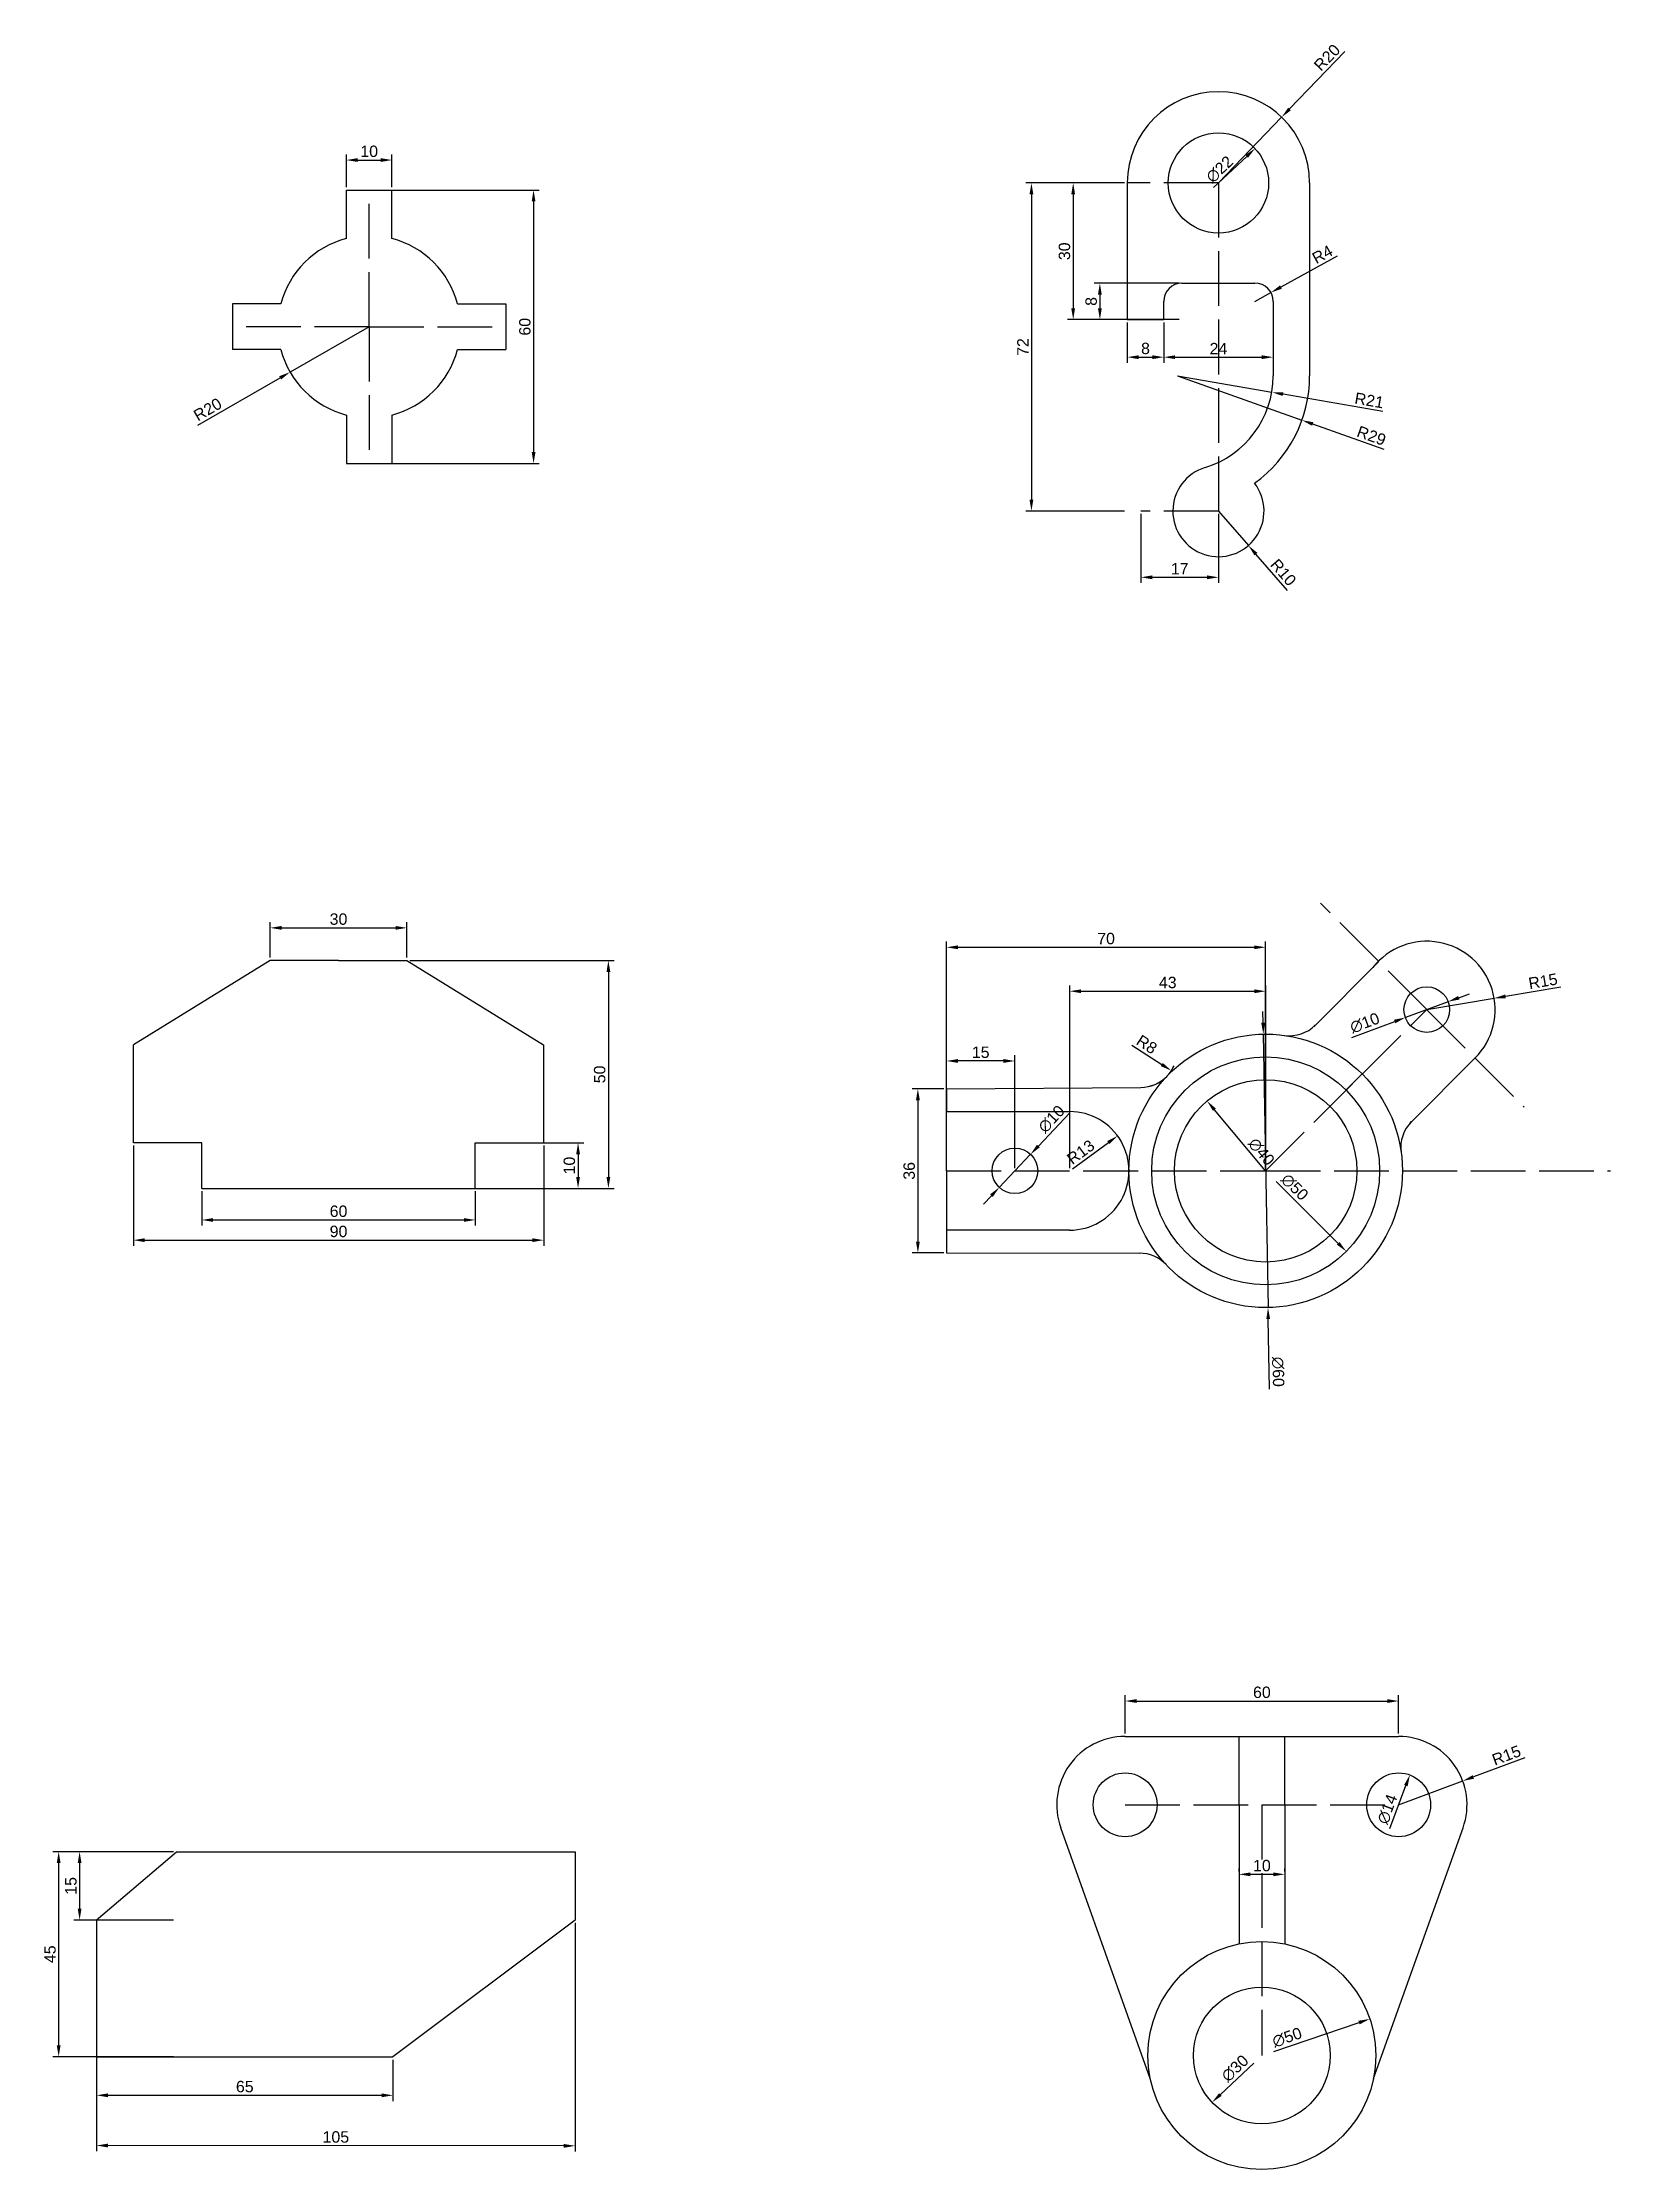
# Model space of a CAD drawing. Header units: millimetres. Extents: x 721 to 8170, y 1595 to 4606.
# Drawn here: x 2151.6 to 2495.5, y 1855.5 to 2322.1 of the extents above; entities that cross this region are included whole.
import ezdxf

# ---------------------------------------------------------------- set-up
doc = ezdxf.new("R2010")
doc.units = ezdxf.units.MM
doc.linetypes.add('ACAD_ISO02W100', pattern=[15, 12, -3])
doc.layers.get('0').update_dxf_attribs({"color": 255})
doc.layers.add('kesikli', color=50, linetype='ACAD_ISO02W100')
doc.styles.get("Standard").update_dxf_attribs({"font": 'arial.ttf'})
doc.dimstyles.new('ISO-25', dxfattribs={"dimtxt": 2.5, "dimasz": 2.5, "dimexe": 1.25, "dimexo": 0.625, "dimtad": 1, "dimtxsty": 'Standard', "dimcen": 2.5, "dimadec": 0, "dimazin": 0, "dimtfac": 1, "dimtmove": 0, "dimatfit": 3, "dimfxl": 1, "dimarcsym": 0})

msp = doc.modelspace()

# ---------------------------------------------------------------- blocks, each defined once
blk = doc.blocks.new('*D107')
at = {"color": 0, "lineweight": -2, "transparency": 16777216}
for p, q in [((2218.23, 2290.35), (2218.23, 2297.55)), ((2220.73, 2296.3), (2225.73, 2296.3)), ((2228.23, 2290.35), (2228.23, 2297.55))]:
    blk.add_line(p, q, dxfattribs=at)
at = {"color": 0, "transparency": 16777216}
for points in [[(2220.73, 2296.72), (2220.73, 2295.88), (2218.23, 2296.3)], [(2225.73, 2296.72), (2225.73, 2295.88), (2228.23, 2296.3)]]:
    blk.add_solid(points, dxfattribs=at)
at = {"layer": 'Defpoints', "color": 0, "transparency": 16777216}
for p in [(2228.23, 2296.3), (2218.23, 2289.72), (2228.23, 2289.72)]:
    blk.add_point(p, dxfattribs=at)
at = {"color": 0, "transparency": 16777216, "insert": (2223.23, 2298.2), "char_height": 2.5, "attachment_point": 5}
blk.add_mtext('10', dxfattribs=at)
blk = doc.blocks.new('*D108')
at = {"color": 0, "lineweight": -2, "transparency": 16777216}
for p, q in [((2223.85, 2289.72), (2260.54, 2289.72)), ((2259.29, 2287.22), (2259.29, 2232.22)), ((2223.85, 2229.72), (2260.54, 2229.72))]:
    blk.add_line(p, q, dxfattribs=at)
at = {"color": 0, "transparency": 16777216}
for points in [[(2258.88, 2287.22), (2259.71, 2287.22), (2259.29, 2289.72)], [(2258.88, 2232.22), (2259.71, 2232.22), (2259.29, 2229.72)]]:
    blk.add_solid(points, dxfattribs=at)
at = {"layer": 'Defpoints', "color": 0, "transparency": 16777216}
for p in [(2223.23, 2289.72), (2223.23, 2229.72), (2259.29, 2229.72)]:
    blk.add_point(p, dxfattribs=at)
at = {"color": 0, "transparency": 16777216, "insert": (2257.39, 2259.72), "char_height": 2.5, "attachment_point": 5, "rotation": 90}
blk.add_mtext('60', dxfattribs=at)
blk = doc.blocks.new('*D109')
at = {"color": 0, "lineweight": -2, "transparency": 16777216}
for p, q in [((2223.23, 2259.72), (2205.88, 2249.77)), ((2185.63, 2238.14), (2203.72, 2248.52))]:
    blk.add_line(p, q, dxfattribs=at)
at = {"color": 0, "transparency": 16777216}
blk.add_solid([(2203.51, 2248.88), (2203.92, 2248.16), (2205.88, 2249.77)], dxfattribs=at)
at = {"layer": 'Defpoints', "color": 0, "transparency": 16777216}
for p in [(2223.23, 2259.72), (2205.88, 2249.77)]:
    blk.add_point(p, dxfattribs=at)
at = {"color": 0, "transparency": 16777216, "insert": (2187.81, 2241.58), "char_height": 2.5, "attachment_point": 5, "rotation": 29.8557}
blk.add_mtext('R20', dxfattribs=at)
blk = doc.blocks.new('*D110')
at = {"color": 0, "lineweight": -2, "transparency": 16777216}
blk.add_line((2408.41, 2290.24), (2415.72, 2297.1), dxfattribs=at)
at = {"color": 0, "transparency": 16777216}
blk.add_solid([(2415.43, 2297.41), (2416, 2296.8), (2417.54, 2298.81)], dxfattribs=at)
at = {"layer": 'Defpoints', "color": 0, "transparency": 16777216}
for p in [(2417.54, 2298.81), (2401.5, 2283.75)]:
    blk.add_point(p, dxfattribs=at)
at = {"color": 0, "transparency": 16777216, "insert": (2409.8, 2294.25), "char_height": 2.5, "attachment_point": 5, "rotation": 43.2073}
blk.add_mtext('∅22', dxfattribs=at)
blk = doc.blocks.new('*D111')
at = {"color": 0, "lineweight": -2, "transparency": 16777216}
for p, q in [((2437.21, 2320.08), (2425.12, 2307.5)), ((2409.52, 2291.28), (2423.38, 2305.7))]:
    blk.add_line(p, q, dxfattribs=at)
at = {"color": 0, "transparency": 16777216}
blk.add_solid([(2424.82, 2307.79), (2425.42, 2307.21), (2423.38, 2305.7)], dxfattribs=at)
at = {"layer": 'Defpoints', "color": 0, "transparency": 16777216}
for p in [(2423.38, 2305.7), (2409.52, 2291.28)]:
    blk.add_point(p, dxfattribs=at)
at = {"color": 0, "transparency": 16777216, "insert": (2433.34, 2318.79), "char_height": 2.5, "attachment_point": 5, "rotation": 46.1206}
blk.add_mtext('R20', dxfattribs=at)
blk = doc.blocks.new('*D112')
at = {"color": 0, "lineweight": -2, "transparency": 16777216}
for p, q in [((2389.52, 2260.66), (2389.52, 2251.8)), ((2397.52, 2260.66), (2397.52, 2251.8)), ((2392.02, 2253.05), (2395.02, 2253.05))]:
    blk.add_line(p, q, dxfattribs=at)
at = {"color": 0, "transparency": 16777216}
for points in [[(2392.02, 2253.46), (2392.02, 2252.63), (2389.52, 2253.05)], [(2395.02, 2253.46), (2395.02, 2252.63), (2397.52, 2253.05)]]:
    blk.add_solid(points, dxfattribs=at)
at = {"layer": 'Defpoints', "color": 0, "transparency": 16777216}
for p in [(2389.52, 2261.28), (2397.52, 2261.28), (2397.52, 2253.05)]:
    blk.add_point(p, dxfattribs=at)
at = {"color": 0, "transparency": 16777216, "insert": (2393.52, 2254.95), "char_height": 2.5, "attachment_point": 5}
blk.add_mtext('8', dxfattribs=at)
blk = doc.blocks.new('*D113')
at = {"color": 0, "lineweight": -2, "transparency": 16777216}
for p, q in [((2388.9, 2291.28), (2376.41, 2291.28)), ((2377.66, 2288.78), (2377.66, 2263.78)), ((2388.9, 2261.28), (2376.41, 2261.28))]:
    blk.add_line(p, q, dxfattribs=at)
at = {"color": 0, "transparency": 16777216}
for points in [[(2377.24, 2288.78), (2378.07, 2288.78), (2377.66, 2291.28)], [(2377.24, 2263.78), (2378.07, 2263.78), (2377.66, 2261.28)]]:
    blk.add_solid(points, dxfattribs=at)
at = {"layer": 'Defpoints', "color": 0, "transparency": 16777216}
for p in [(2389.52, 2291.28), (2377.66, 2261.28), (2389.52, 2261.28)]:
    blk.add_point(p, dxfattribs=at)
at = {"color": 0, "transparency": 16777216, "insert": (2375.75, 2276.28), "char_height": 2.5, "attachment_point": 5, "rotation": 90}
blk.add_mtext('30', dxfattribs=at)
blk = doc.blocks.new('*D114')
at = {"color": 0, "lineweight": -2, "transparency": 16777216}
for p, q in [((2397.52, 2260.66), (2397.52, 2251.8)), ((2421.52, 2260.66), (2421.52, 2251.8)), ((2400.02, 2253.05), (2419.02, 2253.05))]:
    blk.add_line(p, q, dxfattribs=at)
at = {"color": 0, "transparency": 16777216}
for points in [[(2400.02, 2253.46), (2400.02, 2252.63), (2397.52, 2253.05)], [(2419.02, 2253.46), (2419.02, 2252.63), (2421.52, 2253.05)]]:
    blk.add_solid(points, dxfattribs=at)
at = {"layer": 'Defpoints', "color": 0, "transparency": 16777216}
for p in [(2397.52, 2261.28), (2421.52, 2261.28), (2421.52, 2253.05)]:
    blk.add_point(p, dxfattribs=at)
at = {"color": 0, "transparency": 16777216, "insert": (2409.52, 2254.93), "char_height": 2.5, "attachment_point": 5}
blk.add_mtext('24', dxfattribs=at)
blk = doc.blocks.new('*D115')
at = {"color": 0, "lineweight": -2, "transparency": 16777216}
for p, q in [((2400.9, 2269.28), (2382.26, 2269.28)), ((2383.51, 2266.78), (2383.51, 2263.78)), ((2400.9, 2261.28), (2382.26, 2261.28))]:
    blk.add_line(p, q, dxfattribs=at)
at = {"color": 0, "transparency": 16777216}
for points in [[(2383.09, 2266.78), (2383.93, 2266.78), (2383.51, 2269.28)], [(2383.09, 2263.78), (2383.93, 2263.78), (2383.51, 2261.28)]]:
    blk.add_solid(points, dxfattribs=at)
at = {"layer": 'Defpoints', "color": 0, "transparency": 16777216}
for p in [(2401.52, 2269.28), (2383.51, 2261.28), (2401.52, 2261.28)]:
    blk.add_point(p, dxfattribs=at)
at = {"color": 0, "transparency": 16777216, "insert": (2381.61, 2265.28), "char_height": 2.5, "attachment_point": 5, "rotation": 90}
blk.add_mtext('8', dxfattribs=at)
blk = doc.blocks.new('*D116')
at = {"color": 0, "lineweight": -2, "transparency": 16777216}
for p, q in [((2388.9, 2291.28), (2367.25, 2291.28)), ((2368.5, 2288.78), (2368.5, 2221.78)), ((2388.9, 2219.28), (2367.25, 2219.28))]:
    blk.add_line(p, q, dxfattribs=at)
at = {"color": 0, "transparency": 16777216}
for points in [[(2368.08, 2288.78), (2368.91, 2288.78), (2368.5, 2291.28)], [(2368.08, 2221.78), (2368.91, 2221.78), (2368.5, 2219.28)]]:
    blk.add_solid(points, dxfattribs=at)
at = {"layer": 'Defpoints', "color": 0, "transparency": 16777216}
for p in [(2389.52, 2291.28), (2368.5, 2219.28), (2389.52, 2219.28)]:
    blk.add_point(p, dxfattribs=at)
at = {"color": 0, "transparency": 16777216, "insert": (2366.62, 2255.28), "char_height": 2.5, "attachment_point": 5, "rotation": 90}
blk.add_mtext('72', dxfattribs=at)
blk = doc.blocks.new('*D117')
at = {"color": 0, "lineweight": -2, "transparency": 16777216}
for p, q in [((2392.52, 2218.66), (2392.52, 2203.51)), ((2409.52, 2218.66), (2409.52, 2203.51)), ((2395.02, 2204.76), (2407.02, 2204.76))]:
    blk.add_line(p, q, dxfattribs=at)
at = {"color": 0, "transparency": 16777216}
for points in [[(2395.02, 2205.18), (2395.02, 2204.34), (2392.52, 2204.76)], [(2407.02, 2205.18), (2407.02, 2204.34), (2409.52, 2204.76)]]:
    blk.add_solid(points, dxfattribs=at)
at = {"layer": 'Defpoints', "color": 0, "transparency": 16777216}
for p in [(2392.52, 2219.28), (2409.52, 2219.28), (2409.52, 2204.76)]:
    blk.add_point(p, dxfattribs=at)
at = {"color": 0, "transparency": 16777216, "insert": (2401.02, 2206.64), "char_height": 2.5, "attachment_point": 5}
blk.add_mtext('17', dxfattribs=at)
blk = doc.blocks.new('*D118')
at = {"color": 0, "lineweight": -2, "transparency": 16777216}
for p, q in [((2409.52, 2219.28), (2416.08, 2211.74)), ((2424.68, 2201.86), (2417.73, 2209.85))]:
    blk.add_line(p, q, dxfattribs=at)
at = {"color": 0, "transparency": 16777216}
blk.add_solid([(2418.04, 2210.13), (2417.41, 2209.58), (2416.08, 2211.74)], dxfattribs=at)
at = {"layer": 'Defpoints', "color": 0, "transparency": 16777216}
for p in [(2409.52, 2219.28), (2416.08, 2211.74)]:
    blk.add_point(p, dxfattribs=at)
at = {"color": 0, "transparency": 16777216, "insert": (2423.75, 2205.83), "char_height": 2.5, "attachment_point": 5, "rotation": 311.0239}
blk.add_mtext('R10', dxfattribs=at)
blk = doc.blocks.new('*D119')
at = {"color": 0, "lineweight": -2, "transparency": 16777216}
for p, q in [((2400.52, 2248.95), (2421.21, 2245.37)), ((2445.61, 2241.15), (2423.68, 2244.94))]:
    blk.add_line(p, q, dxfattribs=at)
at = {"color": 0, "transparency": 16777216}
blk.add_solid([(2423.75, 2245.35), (2423.61, 2244.53), (2421.21, 2245.37)], dxfattribs=at)
at = {"layer": 'Defpoints', "color": 0, "transparency": 16777216}
for p in [(2400.52, 2248.95), (2421.21, 2245.37)]:
    blk.add_point(p, dxfattribs=at)
at = {"color": 0, "transparency": 16777216, "insert": (2442.61, 2243.58), "char_height": 2.5, "attachment_point": 5, "rotation": 350.1882}
blk.add_mtext('R21', dxfattribs=at)
blk = doc.blocks.new('*D120')
at = {"color": 0, "lineweight": -2, "transparency": 16777216}
for p, q in [((2400.52, 2248.95), (2427.84, 2239.22)), ((2445.85, 2232.81), (2430.2, 2238.38))]:
    blk.add_line(p, q, dxfattribs=at)
at = {"color": 0, "transparency": 16777216}
blk.add_solid([(2430.34, 2238.78), (2430.06, 2237.99), (2427.84, 2239.22)], dxfattribs=at)
at = {"layer": 'Defpoints', "color": 0, "transparency": 16777216}
for p in [(2400.52, 2248.95), (2427.84, 2239.22)]:
    blk.add_point(p, dxfattribs=at)
at = {"color": 0, "transparency": 16777216, "insert": (2443.08, 2235.81), "char_height": 2.5, "attachment_point": 5, "rotation": 340.4043}
blk.add_mtext('R29', dxfattribs=at)
blk = doc.blocks.new('*D121')
at = {"color": 0, "lineweight": -2, "transparency": 16777216}
for p, q in [((2435.54, 2275.23), (2423.21, 2268.43)), ((2417.52, 2265.28), (2421.02, 2267.22))]:
    blk.add_line(p, q, dxfattribs=at)
at = {"color": 0, "transparency": 16777216}
blk.add_solid([(2423.01, 2268.79), (2423.41, 2268.06), (2421.02, 2267.22)], dxfattribs=at)
at = {"layer": 'Defpoints', "color": 0, "transparency": 16777216}
for p in [(2417.52, 2265.28), (2421.02, 2267.22)]:
    blk.add_point(p, dxfattribs=at)
at = {"color": 0, "transparency": 16777216, "insert": (2432.32, 2275.6), "char_height": 2.5, "attachment_point": 5, "rotation": 28.9187}
blk.add_mtext('R4', dxfattribs=at)
blk = doc.blocks.new('*D122')
at = {"color": 0, "lineweight": -2, "transparency": 16777216}
for p, q in [((2201.51, 2121.32), (2201.51, 2129.1)), ((2204.01, 2127.85), (2229.01, 2127.85)), ((2231.51, 2121.32), (2231.51, 2129.1))]:
    blk.add_line(p, q, dxfattribs=at)
at = {"color": 0, "transparency": 16777216}
for points in [[(2204.01, 2128.27), (2204.01, 2127.44), (2201.51, 2127.85)], [(2229.01, 2128.27), (2229.01, 2127.44), (2231.51, 2127.85)]]:
    blk.add_solid(points, dxfattribs=at)
at = {"layer": 'Defpoints', "color": 0, "transparency": 16777216}
for p in [(2231.51, 2127.85), (2201.51, 2120.7), (2231.51, 2120.7)]:
    blk.add_point(p, dxfattribs=at)
at = {"color": 0, "transparency": 16777216, "insert": (2216.51, 2129.76), "char_height": 2.5, "attachment_point": 5}
blk.add_mtext('30', dxfattribs=at)
blk = doc.blocks.new('*D123')
at = {"color": 0, "lineweight": -2, "transparency": 16777216}
for p, q in [((2232.13, 2120.7), (2276.95, 2120.7)), ((2275.7, 2118.2), (2275.7, 2073.2)), ((2232.13, 2070.7), (2276.95, 2070.7))]:
    blk.add_line(p, q, dxfattribs=at)
at = {"color": 0, "transparency": 16777216}
for points in [[(2275.29, 2118.2), (2276.12, 2118.2), (2275.7, 2120.7)], [(2275.29, 2073.2), (2276.12, 2073.2), (2275.7, 2070.7)]]:
    blk.add_solid(points, dxfattribs=at)
at = {"layer": 'Defpoints', "color": 0, "transparency": 16777216}
for p in [(2231.51, 2120.7), (2231.51, 2070.7), (2275.7, 2070.7)]:
    blk.add_point(p, dxfattribs=at)
at = {"color": 0, "transparency": 16777216, "insert": (2273.8, 2095.7), "char_height": 2.5, "attachment_point": 5, "rotation": 90}
blk.add_mtext('50', dxfattribs=at)
blk = doc.blocks.new('*D124')
at = {"color": 0, "lineweight": -2, "transparency": 16777216}
for p, q in [((2247.13, 2080.7), (2270.3, 2080.7)), ((2269.05, 2078.2), (2269.05, 2073.2)), ((2247.13, 2070.7), (2270.3, 2070.7))]:
    blk.add_line(p, q, dxfattribs=at)
at = {"color": 0, "transparency": 16777216}
for points in [[(2268.64, 2078.2), (2269.47, 2078.2), (2269.05, 2080.7)], [(2268.64, 2073.2), (2269.47, 2073.2), (2269.05, 2070.7)]]:
    blk.add_solid(points, dxfattribs=at)
at = {"layer": 'Defpoints', "color": 0, "transparency": 16777216}
for p in [(2246.51, 2080.7), (2246.51, 2070.7), (2269.05, 2070.7)]:
    blk.add_point(p, dxfattribs=at)
at = {"color": 0, "transparency": 16777216, "insert": (2267.15, 2075.7), "char_height": 2.5, "attachment_point": 5, "rotation": 90}
blk.add_mtext('10', dxfattribs=at)
blk = doc.blocks.new('*D125')
at = {"color": 0, "lineweight": -2, "transparency": 16777216}
for p, q in [((2186.51, 2070.07), (2186.51, 2062.52)), ((2246.51, 2070.07), (2246.51, 2062.52)), ((2189.01, 2063.77), (2244.01, 2063.77))]:
    blk.add_line(p, q, dxfattribs=at)
at = {"color": 0, "transparency": 16777216}
for points in [[(2189.01, 2064.18), (2189.01, 2063.35), (2186.51, 2063.77)], [(2244.01, 2064.18), (2244.01, 2063.35), (2246.51, 2063.77)]]:
    blk.add_solid(points, dxfattribs=at)
at = {"layer": 'Defpoints', "color": 0, "transparency": 16777216}
for p in [(2186.51, 2070.7), (2246.51, 2070.7), (2246.51, 2063.77)]:
    blk.add_point(p, dxfattribs=at)
at = {"color": 0, "transparency": 16777216, "insert": (2216.51, 2065.67), "char_height": 2.5, "attachment_point": 5}
blk.add_mtext('60', dxfattribs=at)
blk = doc.blocks.new('*D126')
at = {"color": 0, "lineweight": -2, "transparency": 16777216}
for p, q in [((2171.51, 2080.07), (2171.51, 2058.09)), ((2261.51, 2080.07), (2261.51, 2058.09)), ((2174.01, 2059.34), (2259.01, 2059.34))]:
    blk.add_line(p, q, dxfattribs=at)
at = {"color": 0, "transparency": 16777216}
for points in [[(2174.01, 2059.75), (2174.01, 2058.92), (2171.51, 2059.34)], [(2259.01, 2059.75), (2259.01, 2058.92), (2261.51, 2059.34)]]:
    blk.add_solid(points, dxfattribs=at)
at = {"layer": 'Defpoints', "color": 0, "transparency": 16777216}
for p in [(2171.51, 2080.7), (2261.51, 2080.7), (2261.51, 2059.34)]:
    blk.add_point(p, dxfattribs=at)
at = {"color": 0, "transparency": 16777216, "insert": (2216.51, 2061.24), "char_height": 2.5, "attachment_point": 5}
blk.add_mtext('90', dxfattribs=at)
blk = doc.blocks.new('*D127')
at = {"color": 0, "lineweight": -2, "transparency": 16777216}
blk.add_line((2377.53, 2075), (2385.38, 2080.74), dxfattribs=at)
at = {"color": 0, "transparency": 16777216}
blk.add_solid([(2385.13, 2081.07), (2385.62, 2080.4), (2387.39, 2082.21)], dxfattribs=at)
at = {"layer": 'Defpoints', "color": 0, "transparency": 16777216}
for p in [(2387.39, 2082.21), (2376.9, 2074.54)]:
    blk.add_point(p, dxfattribs=at)
at = {"color": 0, "transparency": 16777216, "insert": (2379.32, 2078.66), "char_height": 2.5, "attachment_point": 5, "rotation": 36.1727}
blk.add_mtext('R13', dxfattribs=at)
blk = doc.blocks.new('*D128')
at = {"color": 0, "lineweight": -2, "transparency": 16777216}
for p, q in [((2484.6, 2114.87), (2472.47, 2112.82)), ((2455.21, 2109.91), (2470.01, 2112.41))]:
    blk.add_line(p, q, dxfattribs=at)
at = {"color": 0, "transparency": 16777216}
blk.add_solid([(2472.4, 2113.23), (2472.54, 2112.41), (2470.01, 2112.41)], dxfattribs=at)
at = {"layer": 'Defpoints', "color": 0, "transparency": 16777216}
for p in [(2455.21, 2109.91), (2470.01, 2112.41)]:
    blk.add_point(p, dxfattribs=at)
at = {"color": 0, "transparency": 16777216, "insert": (2480.71, 2116.14), "char_height": 2.5, "attachment_point": 5, "rotation": 9.5652}
blk.add_mtext('R15', dxfattribs=at)
blk = doc.blocks.new('*D129')
at = {"color": 0, "lineweight": -2, "transparency": 16777216}
for p, q in [((2419.32, 2107.03), (2419.27, 2109.53)), ((2419.36, 2104.53), (2420.39, 2044.54)), ((2420.7, 2026.65), (2420.43, 2042.04))]:
    blk.add_line(p, q, dxfattribs=at)
at = {"color": 0, "transparency": 16777216}
for points in [[(2419.73, 2107.04), (2418.9, 2107.03), (2419.36, 2104.53)], [(2420.85, 2042.05), (2420.02, 2042.04), (2420.39, 2044.54)]]:
    blk.add_solid(points, dxfattribs=at)
at = {"layer": 'Defpoints', "color": 0, "transparency": 16777216}
for p in [(2419.36, 2104.53), (2420.39, 2044.54)]:
    blk.add_point(p, dxfattribs=at)
at = {"color": 0, "transparency": 16777216, "insert": (2422.6, 2030.45), "char_height": 2.5, "attachment_point": 5, "rotation": 270.9849}
blk.add_mtext('∅60', dxfattribs=at)
blk = doc.blocks.new('*D130')
at = {"color": 0, "lineweight": -2, "transparency": 16777216}
blk.add_line((2419.85, 2074.56), (2408.64, 2087.95), dxfattribs=at)
at = {"color": 0, "transparency": 16777216}
blk.add_solid([(2408.96, 2088.22), (2408.32, 2087.69), (2407.03, 2089.87)], dxfattribs=at)
at = {"layer": 'Defpoints', "color": 0, "transparency": 16777216}
for p in [(2407.03, 2089.87), (2432.72, 2059.21)]:
    blk.add_point(p, dxfattribs=at)
at = {"color": 0, "transparency": 16777216, "insert": (2418.94, 2078.72), "char_height": 2.5, "attachment_point": 5, "rotation": 309.9509}
blk.add_mtext('∅40', dxfattribs=at)
blk = doc.blocks.new('*D131')
at = {"color": 0, "lineweight": -2, "transparency": 16777216}
blk.add_line((2422.18, 2072.24), (2435.79, 2058.64), dxfattribs=at)
at = {"color": 0, "transparency": 16777216}
blk.add_solid([(2436.09, 2058.93), (2435.5, 2058.34), (2437.56, 2056.87)], dxfattribs=at)
at = {"layer": 'Defpoints', "color": 0, "transparency": 16777216}
for p in [(2402.19, 2092.21), (2437.56, 2056.87)]:
    blk.add_point(p, dxfattribs=at)
at = {"color": 0, "transparency": 16777216, "insert": (2426.24, 2070.97), "char_height": 2.5, "attachment_point": 5, "rotation": 315.0286}
blk.add_mtext('∅50', dxfattribs=at)
blk = doc.blocks.new('*D132')
at = {"color": 0, "lineweight": -2, "transparency": 16777216}
for p, q in [((2459.9, 2111.65), (2450.53, 2108.18)), ((2462.25, 2112.52), (2464.59, 2113.39)), ((2438.76, 2103.82), (2448.18, 2107.31))]:
    blk.add_line(p, q, dxfattribs=at)
at = {"color": 0, "transparency": 16777216}
for points in [[(2462.1, 2112.91), (2462.39, 2112.13), (2459.9, 2111.65)], [(2448.04, 2107.7), (2448.33, 2106.92), (2450.53, 2108.18)]]:
    blk.add_solid(points, dxfattribs=at)
at = {"layer": 'Defpoints', "color": 0, "transparency": 16777216}
for p in [(2459.9, 2111.65), (2450.53, 2108.18)]:
    blk.add_point(p, dxfattribs=at)
at = {"color": 0, "transparency": 16777216, "insert": (2441.62, 2106.98), "char_height": 2.5, "attachment_point": 5, "rotation": 20.3287}
blk.add_mtext('∅10', dxfattribs=at)
blk = doc.blocks.new('*D133')
at = {"color": 0, "lineweight": -2, "transparency": 16777216}
for p, q in [((2349.25, 2092.54), (2342.34, 2092.54)), ((2343.59, 2090.04), (2343.59, 2059.04)), ((2349.25, 2056.54), (2342.34, 2056.54))]:
    blk.add_line(p, q, dxfattribs=at)
at = {"color": 0, "transparency": 16777216}
for points in [[(2343.17, 2090.04), (2344.01, 2090.04), (2343.59, 2092.54)], [(2343.17, 2059.04), (2344.01, 2059.04), (2343.59, 2056.54)]]:
    blk.add_solid(points, dxfattribs=at)
at = {"layer": 'Defpoints', "color": 0, "transparency": 16777216}
for p in [(2349.87, 2092.54), (2343.59, 2056.54), (2349.87, 2056.54)]:
    blk.add_point(p, dxfattribs=at)
at = {"color": 0, "transparency": 16777216, "insert": (2341.69, 2074.54), "char_height": 2.5, "attachment_point": 5, "rotation": 90}
blk.add_mtext('36', dxfattribs=at)
blk = doc.blocks.new('*D134')
at = {"color": 0, "lineweight": -2, "transparency": 16777216}
for p, q in [((2349.87, 2075.16), (2349.87, 2099.9)), ((2364.87, 2075.16), (2364.87, 2099.9)), ((2362.37, 2098.65), (2352.37, 2098.65))]:
    blk.add_line(p, q, dxfattribs=at)
at = {"color": 0, "transparency": 16777216}
for points in [[(2352.37, 2099.07), (2352.37, 2098.23), (2349.87, 2098.65)], [(2362.37, 2099.07), (2362.37, 2098.23), (2364.87, 2098.65)]]:
    blk.add_solid(points, dxfattribs=at)
at = {"layer": 'Defpoints', "color": 0, "transparency": 16777216}
for p in [(2349.87, 2098.65), (2349.87, 2074.54), (2364.87, 2074.54)]:
    blk.add_point(p, dxfattribs=at)
at = {"color": 0, "transparency": 16777216, "insert": (2357.37, 2100.55), "char_height": 2.5, "attachment_point": 5}
blk.add_mtext('15', dxfattribs=at)
blk = doc.blocks.new('*D135')
at = {"color": 0, "lineweight": -2, "transparency": 16777216}
for p, q in [((2349.87, 2075.16), (2349.87, 2124.84)), ((2352.37, 2123.59), (2417.37, 2123.59)), ((2419.87, 2075.16), (2419.87, 2124.84))]:
    blk.add_line(p, q, dxfattribs=at)
at = {"color": 0, "transparency": 16777216}
for points in [[(2352.37, 2124), (2352.37, 2123.17), (2349.87, 2123.59)], [(2417.37, 2124), (2417.37, 2123.17), (2419.87, 2123.59)]]:
    blk.add_solid(points, dxfattribs=at)
at = {"layer": 'Defpoints', "color": 0, "transparency": 16777216}
for p in [(2419.87, 2123.59), (2349.87, 2074.54), (2419.87, 2074.54)]:
    blk.add_point(p, dxfattribs=at)
at = {"color": 0, "transparency": 16777216, "insert": (2384.87, 2125.49), "char_height": 2.5, "attachment_point": 5}
blk.add_mtext('70', dxfattribs=at)
blk = doc.blocks.new('*D136')
at = {"color": 0, "lineweight": -2, "transparency": 16777216}
for p, q in [((2376.9, 2075.16), (2376.9, 2115.2)), ((2379.4, 2113.95), (2417.4, 2113.95)), ((2419.9, 2075.16), (2419.9, 2115.2))]:
    blk.add_line(p, q, dxfattribs=at)
at = {"color": 0, "transparency": 16777216}
for points in [[(2379.4, 2114.36), (2379.4, 2113.53), (2376.9, 2113.95)], [(2417.4, 2114.36), (2417.4, 2113.53), (2419.9, 2113.95)]]:
    blk.add_solid(points, dxfattribs=at)
at = {"layer": 'Defpoints', "color": 0, "transparency": 16777216}
for p in [(2419.9, 2113.95), (2376.9, 2074.54), (2419.9, 2074.54)]:
    blk.add_point(p, dxfattribs=at)
at = {"color": 0, "transparency": 16777216, "insert": (2398.4, 2115.85), "char_height": 2.5, "attachment_point": 5}
blk.add_mtext('43', dxfattribs=at)
blk = doc.blocks.new('*D137')
at = {"color": 0, "lineweight": -2, "transparency": 16777216}
for p, q in [((2376.93, 2087.29), (2370.03, 2079.99)), ((2361.44, 2070.91), (2368.31, 2078.17)), ((2359.72, 2069.09), (2358, 2067.27))]:
    blk.add_line(p, q, dxfattribs=at)
at = {"color": 0, "transparency": 16777216}
for points in [[(2369.72, 2080.28), (2370.33, 2079.7), (2368.31, 2078.17)], [(2359.42, 2069.38), (2360.02, 2068.8), (2361.44, 2070.91)]]:
    blk.add_solid(points, dxfattribs=at)
at = {"layer": 'Defpoints', "color": 0, "transparency": 16777216}
for p in [(2368.31, 2078.17), (2361.44, 2070.91)]:
    blk.add_point(p, dxfattribs=at)
at = {"color": 0, "transparency": 16777216, "insert": (2372.9, 2085.9), "char_height": 2.5, "attachment_point": 5, "rotation": 46.6061}
blk.add_mtext('∅10', dxfattribs=at)
blk = doc.blocks.new('*D138')
at = {"color": 0, "lineweight": -2, "transparency": 16777216}
blk.add_line((2390.55, 2102.1), (2397.09, 2097.88), dxfattribs=at)
blk.add_arc((2392.47, 2100.86), 8, 320.6306, 336.0544, dxfattribs=at)
at = {"color": 0, "transparency": 16777216}
blk.add_solid([(2397.31, 2098.22), (2396.86, 2097.53), (2399.19, 2096.52)], dxfattribs=at)
at = {"layer": 'Defpoints', "color": 0, "transparency": 16777216}
for p in [(2392.47, 2100.86), (2399.19, 2096.52)]:
    blk.add_point(p, dxfattribs=at)
at = {"color": 0, "transparency": 16777216, "insert": (2393.8, 2102.27), "char_height": 2.5, "attachment_point": 5, "rotation": 327.1019}
blk.add_mtext('R8', dxfattribs=at)
blk = doc.blocks.new('*D139')
at = {"color": 0, "lineweight": -2, "transparency": 16777216}
for p, q in [((2163.45, 1879.55), (2163.45, 1870.48)), ((2228.45, 1879.55), (2228.45, 1870.48)), ((2165.95, 1871.73), (2225.95, 1871.73))]:
    blk.add_line(p, q, dxfattribs=at)
at = {"color": 0, "transparency": 16777216}
for points in [[(2165.95, 1872.15), (2165.95, 1871.31), (2163.45, 1871.73)], [(2225.95, 1872.15), (2225.95, 1871.31), (2228.45, 1871.73)]]:
    blk.add_solid(points, dxfattribs=at)
at = {"layer": 'Defpoints', "color": 0, "transparency": 16777216}
for p in [(2163.45, 1880.18), (2228.45, 1880.18), (2228.45, 1871.73)]:
    blk.add_point(p, dxfattribs=at)
at = {"color": 0, "transparency": 16777216, "insert": (2195.95, 1873.63), "char_height": 2.5, "attachment_point": 5}
blk.add_mtext('65', dxfattribs=at)
blk = doc.blocks.new('*D140')
at = {"color": 0, "lineweight": -2, "transparency": 16777216}
for p, q in [((2163.45, 1909.63), (2163.41, 1859.47)), ((2268.45, 1909.55), (2268.41, 1859.39)), ((2265.91, 1860.64), (2165.91, 1860.72))]:
    blk.add_line(p, q, dxfattribs=at)
at = {"color": 0, "transparency": 16777216}
for points in [[(2165.91, 1861.13), (2165.91, 1860.3), (2163.41, 1860.72)], [(2265.91, 1861.06), (2265.91, 1860.23), (2268.41, 1860.64)]]:
    blk.add_solid(points, dxfattribs=at)
at = {"layer": 'Defpoints', "color": 0, "transparency": 16777216}
for p in [(2163.45, 1910.25), (2268.45, 1910.18), (2163.41, 1860.72)]:
    blk.add_point(p, dxfattribs=at)
at = {"color": 0, "transparency": 16777216, "insert": (2215.92, 1862.58), "char_height": 2.5, "attachment_point": 5, "rotation": 359.9578}
blk.add_mtext('105', dxfattribs=at)
blk = doc.blocks.new('*D141')
at = {"color": 0, "lineweight": -2, "transparency": 16777216}
for p, q in [((2180.32, 1925.18), (2153.87, 1925.18)), ((2155.12, 1922.68), (2155.12, 1882.68)), ((2180.32, 1880.18), (2153.87, 1880.18))]:
    blk.add_line(p, q, dxfattribs=at)
at = {"color": 0, "transparency": 16777216}
for points in [[(2154.71, 1922.68), (2155.54, 1922.68), (2155.12, 1925.18)], [(2154.71, 1882.68), (2155.54, 1882.68), (2155.12, 1880.18)]]:
    blk.add_solid(points, dxfattribs=at)
at = {"layer": 'Defpoints', "color": 0, "transparency": 16777216}
for p in [(2180.95, 1925.18), (2155.12, 1880.18), (2180.95, 1880.18)]:
    blk.add_point(p, dxfattribs=at)
at = {"color": 0, "transparency": 16777216, "insert": (2153.23, 1902.68), "char_height": 2.5, "attachment_point": 5, "rotation": 90}
blk.add_mtext('45', dxfattribs=at)
blk = doc.blocks.new('*D142')
at = {"color": 0, "lineweight": -2, "transparency": 16777216}
for p, q in [((2180.32, 1925.18), (2158.46, 1925.18)), ((2159.71, 1922.68), (2159.71, 1912.68)), ((2180.32, 1910.18), (2158.46, 1910.18))]:
    blk.add_line(p, q, dxfattribs=at)
at = {"color": 0, "transparency": 16777216}
for points in [[(2159.3, 1922.68), (2160.13, 1922.68), (2159.71, 1925.18)], [(2159.3, 1912.68), (2160.13, 1912.68), (2159.71, 1910.18)]]:
    blk.add_solid(points, dxfattribs=at)
at = {"layer": 'Defpoints', "color": 0, "transparency": 16777216}
for p in [(2180.95, 1925.18), (2159.71, 1910.18), (2180.95, 1910.18)]:
    blk.add_point(p, dxfattribs=at)
at = {"color": 0, "transparency": 16777216, "insert": (2157.81, 1917.68), "char_height": 2.5, "attachment_point": 5, "rotation": 90}
blk.add_mtext('15', dxfattribs=at)
blk = doc.blocks.new('*D143')
at = {"color": 0, "lineweight": -2, "transparency": 16777216}
blk.add_line((2421.64, 1881.34), (2440.35, 1887.69), dxfattribs=at)
at = {"color": 0, "transparency": 16777216}
blk.add_solid([(2440.22, 1888.08), (2440.49, 1887.29), (2442.72, 1888.49)], dxfattribs=at)
at = {"layer": 'Defpoints', "color": 0, "transparency": 16777216}
for p in [(2442.72, 1888.49), (2395.37, 1872.44)]:
    blk.add_point(p, dxfattribs=at)
at = {"color": 0, "transparency": 16777216, "insert": (2424.58, 1884.42), "char_height": 2.5, "attachment_point": 5, "rotation": 18.7295}
blk.add_mtext('∅50', dxfattribs=at)
blk = doc.blocks.new('*D144')
at = {"color": 0, "lineweight": -2, "transparency": 16777216}
blk.add_line((2417.26, 1878.78), (2409.94, 1871.9), dxfattribs=at)
at = {"color": 0, "transparency": 16777216}
blk.add_solid([(2409.66, 1872.2), (2410.23, 1871.6), (2408.12, 1870.19)], dxfattribs=at)
at = {"layer": 'Defpoints', "color": 0, "transparency": 16777216}
for p in [(2429.97, 1890.74), (2408.12, 1870.19)]:
    blk.add_point(p, dxfattribs=at)
at = {"color": 0, "transparency": 16777216, "insert": (2413.16, 1877.63), "char_height": 2.5, "attachment_point": 5, "rotation": 43.2458}
blk.add_mtext('∅30', dxfattribs=at)
blk = doc.blocks.new('*D145')
at = {"color": 0, "lineweight": -2, "transparency": 16777216}
for p, q in [((2476.75, 1945.8), (2465.44, 1941.58)), ((2449.05, 1935.46), (2463.1, 1940.7))]:
    blk.add_line(p, q, dxfattribs=at)
at = {"color": 0, "transparency": 16777216}
blk.add_solid([(2465.3, 1941.97), (2465.59, 1941.19), (2463.1, 1940.7)], dxfattribs=at)
at = {"layer": 'Defpoints', "color": 0, "transparency": 16777216}
for p in [(2463.1, 1940.7), (2449.05, 1935.46)]:
    blk.add_point(p, dxfattribs=at)
at = {"color": 0, "transparency": 16777216, "insert": (2472.69, 1946.31), "char_height": 2.5, "attachment_point": 5, "rotation": 20.4521}
blk.add_mtext('R15', dxfattribs=at)
blk = doc.blocks.new('*D146')
at = {"color": 0, "lineweight": -2, "transparency": 16777216}
blk.add_line((2447.1, 1930.28), (2450.63, 1939.68), dxfattribs=at)
at = {"color": 0, "transparency": 16777216}
blk.add_solid([(2450.24, 1939.82), (2451.02, 1939.53), (2451.51, 1942.02)], dxfattribs=at)
at = {"layer": 'Defpoints', "color": 0, "transparency": 16777216}
for p in [(2451.51, 1942.02), (2446.58, 1928.91)]:
    blk.add_point(p, dxfattribs=at)
at = {"color": 0, "transparency": 16777216, "insert": (2446.58, 1934.5), "char_height": 2.5, "attachment_point": 5, "rotation": 69.4052}
blk.add_mtext('∅14', dxfattribs=at)
blk = doc.blocks.new('*D147')
at = {"color": 0, "lineweight": -2, "transparency": 16777216}
for p, q in [((2389.05, 1951.09), (2389.05, 1959.48)), ((2391.55, 1958.23), (2446.55, 1958.23)), ((2449.05, 1951.09), (2449.05, 1959.48))]:
    blk.add_line(p, q, dxfattribs=at)
at = {"color": 0, "transparency": 16777216}
for points in [[(2391.55, 1958.64), (2391.55, 1957.81), (2389.05, 1958.23)], [(2446.55, 1958.64), (2446.55, 1957.81), (2449.05, 1958.23)]]:
    blk.add_solid(points, dxfattribs=at)
at = {"layer": 'Defpoints', "color": 0, "transparency": 16777216}
for p in [(2449.05, 1958.23), (2389.05, 1950.46), (2449.05, 1950.46)]:
    blk.add_point(p, dxfattribs=at)
at = {"color": 0, "transparency": 16777216, "insert": (2419.05, 1960.13), "char_height": 2.5, "attachment_point": 5}
blk.add_mtext('60', dxfattribs=at)
blk = doc.blocks.new('*D148')
at = {"color": 0, "lineweight": -2, "transparency": 16777216}
for p, q in [((2414.05, 1920.84), (2414.05, 1921.46)), ((2416.55, 1920.21), (2421.55, 1920.21)), ((2424.05, 1920.84), (2424.05, 1921.46))]:
    blk.add_line(p, q, dxfattribs=at)
at = {"color": 0, "transparency": 16777216}
for points in [[(2416.55, 1920.63), (2416.55, 1919.79), (2414.05, 1920.21)], [(2421.55, 1920.63), (2421.55, 1919.79), (2424.05, 1920.21)]]:
    blk.add_solid(points, dxfattribs=at)
at = {"layer": 'Defpoints', "color": 0, "transparency": 16777216}
for p in [(2414.05, 1920.21), (2424.05, 1920.21), (2424.05, 1920.21)]:
    blk.add_point(p, dxfattribs=at)
at = {"color": 0, "transparency": 16777216, "insert": (2419.05, 1922.11), "char_height": 2.5, "attachment_point": 5}
blk.add_mtext('10', dxfattribs=at)

# ---------------------------------------------------------------- dimensions: what is measured, and where the dimension line sits
for center, mpoint, picture, middle in [((2409.521, 2291.282), (2423.384, 2305.698), '*D111', (2434.71, 2317.477)), ((2417.521, 2265.282), (2421.022, 2267.217), '*D121', (2433.229, 2273.96)), ((2223.229, 2259.723), (2205.883, 2249.766), '*D109', (2188.755, 2239.935)), ((2400.521, 2248.947), (2421.214, 2245.369), '*D119', (2442.287, 2241.724)), ((2400.521, 2248.947), (2427.842, 2239.221), '*D120', (2442.445, 2234.022)), ((2409.521, 2219.282), (2416.085, 2211.738), '*D118', (2422.314, 2204.578)), ((2455.214, 2109.914), (2470.006, 2112.407), '*D128', (2481.025, 2114.264)), ((2392.469, 2100.862), (2399.186, 2096.517), '*D138', (2392.768, 2100.669)), ((2376.901, 2074.539), (2387.395, 2082.212), '*D127', (2380.443, 2077.129)), ((2449.046, 1935.463), (2463.101, 1940.705), '*D145', (2473.358, 1944.53))]:
    dim = msp.add_radius_dim(center=center, mpoint=mpoint, dimstyle='ISO-25')
    dim.commit()
    dim.dimension.update_dxf_attribs({"geometry": picture, "text_midpoint": middle, "dimtype": 164})
for base, p1, p2, picture, middle in [((2228.229, 2296.302), (2218.229, 2289.723), (2228.229, 2289.723), '*D107', (2223.229, 2298.203)), ((2397.521, 2253.047), (2389.521, 2261.282), (2397.521, 2261.282), '*D112', (2393.521, 2254.948)), ((2421.521, 2253.045), (2397.521, 2261.282), (2421.521, 2261.282), '*D114', (2409.521, 2254.926)), ((2409.521, 2204.762), (2392.521, 2219.282), (2409.521, 2219.282), '*D117', (2401.021, 2206.642)), ((2231.506, 2127.854), (2201.506, 2120.696), (2231.506, 2120.696), '*D122', (2216.506, 2129.756)), ((2419.875, 2123.585), (2349.875, 2074.539), (2419.875, 2074.539), '*D135', (2384.875, 2125.487)), ((2419.901, 2113.947), (2376.901, 2074.539), (2419.901, 2074.539), '*D136', (2398.401, 2115.849)), ((2349.875, 2098.649), (2364.875, 2074.539), (2349.875, 2074.539), '*D134', (2357.375, 2100.551)), ((2261.506, 2059.337), (2171.506, 2080.696), (2261.506, 2080.696), '*D126', (2216.506, 2061.239)), ((2246.506, 2063.768), (2186.506, 2070.696), (2246.506, 2070.696), '*D125', (2216.506, 2065.669)), ((2449.046, 1958.228), (2389.046, 1950.463), (2449.046, 1950.463), '*D147', (2419.046, 1960.13)), ((2424.046, 1920.211), (2414.046, 1920.211), (2424.046, 1920.211), '*D148', (2419.046, 1922.112)), ((2228.451, 1871.729), (2163.451, 1880.177), (2228.451, 1880.177), '*D139', (2195.951, 1873.63))]:
    dim = msp.add_linear_dim(base=base, p1=p1, p2=p2, dimstyle='ISO-25')
    dim.commit()
    dim.dimension.update_dxf_attribs({"geometry": picture, "text_midpoint": middle})
for p1, p2, picture, middle in [((2401.504, 2283.751), (2417.539, 2298.813), '*D110', (2411.152, 2292.814)), ((2419.359, 2104.535), (2420.39, 2044.544), '*D129', (2420.633, 2030.417)), ((2402.188, 2092.208), (2437.561, 2056.87), '*D131', (2424.846, 2069.573)), ((2432.717, 2059.207), (2407.032, 2089.871), '*D130', (2417.433, 2077.454)), ((2446.584, 1928.911), (2451.508, 1942.016), '*D146', (2448.423, 1933.806)), ((2429.972, 1890.74), (2408.12, 1870.186), '*D144', (2414.509, 1876.196)), ((2395.37, 1872.436), (2442.722, 1888.491), '*D143', (2425.208, 1882.552))]:
    dim = msp.add_diameter_dim_2p(p1=p1, p2=p2, dimstyle='ISO-25')
    dim.commit()
    dim.dimension.update_dxf_attribs({"geometry": picture, "text_midpoint": middle, "dimtype": 163})
for base, p1, p2, picture, middle in [((2368.496, 2219.282), (2389.521, 2291.282), (2389.521, 2219.282), '*D116', (2366.616, 2255.282)), ((2377.657, 2261.282), (2389.521, 2291.282), (2389.521, 2261.282), '*D113', (2375.754, 2276.282)), ((2259.293, 2229.723), (2223.229, 2289.723), (2223.229, 2229.723), '*D108', (2257.391, 2259.723)), ((2383.511, 2261.282), (2401.521, 2269.282), (2401.521, 2261.282), '*D115', (2381.61, 2265.282)), ((2275.704, 2070.696), (2231.506, 2120.696), (2231.506, 2070.696), '*D123', (2273.803, 2095.696)), ((2343.591, 2056.539), (2349.875, 2092.539), (2349.875, 2056.539), '*D133', (2341.689, 2074.539)), ((2269.053, 2070.696), (2246.506, 2080.696), (2246.506, 2070.696), '*D124', (2267.152, 2075.696)), ((2155.122, 1880.177), (2180.947, 1925.177), (2180.947, 1880.177), '*D141', (2153.226, 1902.677)), ((2159.715, 1910.177), (2180.947, 1925.177), (2180.947, 1910.177), '*D142', (2157.813, 1917.677))]:
    dim = msp.add_linear_dim(base=base, p1=p1, p2=p2, angle=90, dimstyle='ISO-25')
    dim.commit()
    dim.dimension.update_dxf_attribs({"geometry": picture, "text_midpoint": middle})
for p1, p2, picture, middle in [((2459.903, 2111.651), (2450.526, 2108.177), '*D132', (2442.301, 2105.13)), ((2361.44, 2070.906), (2368.31, 2078.172), '*D137', (2374.336, 2084.546))]:
    dim = msp.add_diameter_dim_2p(p1=p1, p2=p2, dimstyle='ISO-25')
    dim.commit()
    dim.dimension.update_dxf_attribs({"geometry": picture, "text_midpoint": middle})
dim = msp.add_aligned_dim(p1=(2268.451, 1910.177), p2=(2163.451, 1910.255), distance=49.538, dimstyle='ISO-25')
dim.commit()
dim.dimension.update_dxf_attribs({"geometry": '*D140', "text_midpoint": (2215.916, 1862.58)})

# ---------------------------------------------------------------- linework, layer by layer
for p, q in [((2389.521, 2291.282), (2389.521, 2261.282)), ((2429.521, 2291.282), (2429.521, 2248.947)), ((2218.229, 2289.723), (2228.229, 2289.723)), ((2218.229, 2279.088), (2218.229, 2289.723)), ((2228.229, 2279.088), (2228.229, 2289.723)), ((2401.521, 2269.282), (2417.521, 2269.282)), ((2193.229, 2264.723), (2193.229, 2254.723)), ((2203.864, 2264.723), (2193.229, 2264.723)), ((2242.594, 2264.723), (2253.229, 2264.723)), ((2253.229, 2264.723), (2253.229, 2254.723)), ((2397.521, 2261.282), (2397.521, 2265.282)), ((2421.521, 2265.282), (2421.521, 2248.947)), ((2389.521, 2261.282), (2397.521, 2261.282)), ((2203.864, 2254.723), (2193.229, 2254.723)), ((2242.594, 2254.723), (2253.229, 2254.723)), ((2218.229, 2240.358), (2218.229, 2229.723)), ((2228.229, 2240.358), (2228.229, 2229.723)), ((2218.229, 2229.723), (2228.229, 2229.723)), ((2201.506, 2120.696), (2171.506, 2102.202)), ((2216.506, 2120.696), (2201.506, 2120.696)), ((2216.506, 2120.696), (2231.506, 2120.696)), ((2231.506, 2120.696), (2261.506, 2102.202)), ((2444.685, 2120.441), (2430.409, 2106.164)), ((2430.409, 2106.164), (2430.765, 2106.52)), ((2171.506, 2080.696), (2171.506, 2102.202)), ((2261.506, 2102.202), (2261.506, 2080.696)), ((2465.82, 2099.306), (2451.543, 2085.03)), ((2349.875, 2092.539), (2392.529, 2092.863)), ((2349.875, 2074.539), (2349.875, 2092.539)), ((2349.875, 2092.539), (2349.901, 2087.539)), ((2349.901, 2087.539), (2376.901, 2087.539)), ((2451.543, 2085.03), (2451.866, 2085.353)), ((2186.506, 2080.696), (2171.506, 2080.696)), ((2186.506, 2070.696), (2186.506, 2080.696)), ((2246.506, 2070.696), (2246.506, 2080.696)), ((2246.506, 2080.696), (2261.506, 2080.696)), ((2349.875, 2074.539), (2349.875, 2056.539)), ((2186.506, 2070.696), (2246.506, 2070.696)), ((2376.901, 2061.539), (2349.875, 2061.539)), ((2349.875, 2056.539), (2392.223, 2056.485)), ((2389.046, 1950.463), (2449.046, 1950.463)), ((2414.046, 1935.463), (2414.046, 1950.463)), ((2424.046, 1935.463), (2424.046, 1950.463)), ((2414.046, 1935.463), (2414.046, 1904.958)), ((2424.046, 1935.463), (2424.046, 1904.958)), ((2394.56, 1875.421), (2374.92, 1930.419)), ((2443.532, 1875.421), (2463.172, 1930.419)), ((2163.36, 1910.178), (2180.947, 1925.177)), ((2180.947, 1925.177), (2268.451, 1925.177)), ((2268.451, 1925.177), (2268.451, 1910.177)), ((2163.451, 1910.255), (2163.451, 1880.177)), ((2268.451, 1910.177), (2228.451, 1880.177)), ((2163.451, 1880.177), (2228.451, 1880.177))]:
    msp.add_line(p, q)
for centre, radius in [((2409.521, 2291.282), 11), ((2455.214, 2109.914), 5), ((2419.875, 2074.539), 30), ((2419.875, 2074.539), 25), ((2419.875, 2074.539), 20), ((2364.875, 2074.539), 5), ((2389.046, 1935.463), 7), ((2449.046, 1935.463), 7), ((2419.046, 1880.463), 25), ((2419.046, 1880.463), 15)]:
    msp.add_circle(centre, radius)
for centre, radius, start, end in [((2409.521, 2291.282), 20, 0, 180), ((2223.229, 2259.723), 20, 104.47751, 165.52249), ((2223.229, 2259.723), 20, 14.47751, 75.52249), ((2401.521, 2265.282), 4, 90, 180), ((2417.521, 2265.282), 4, 0, 90), ((2223.229, 2259.723), 20, 194.47751, 255.52249), ((2223.229, 2259.723), 20, 284.47751, 345.52249), ((2400.521, 2248.947), 21, 286.87727, 0), ((2400.521, 2248.947), 29, 305.68472, 0), ((2409.521, 2219.282), 10, 106.87727, 37.66083), ((2455.214, 2109.914), 15, 314.99387, 141.98347), ((2425.108, 2112.177), 8, 262.08447, 315), ((2392.469, 2100.862), 8, 270, 316.15432), ((2392.469, 2100.862), 8, 270.43457, 316.15432), ((2376.901, 2074.539), 13, 269.81558, 90), ((2457.523, 2079.696), 8, 135, 187.7995), ((2392.213, 2048.485), 8, 43.28579, 89.92661), ((2389.046, 1935.463), 15, 90, 199.65204), ((2449.046, 1935.463), 15, 340.34796, 90)]:
    msp.add_arc(centre, radius, start, end)
at = {"layer": 'kesikli'}
for p, q in [((2409.521, 2291.282), (2389.521, 2291.282)), ((2409.521, 2291.282), (2409.521, 2219.282)), ((2223.229, 2259.723), (2223.229, 2289.723)), ((2223.229, 2259.723), (2193.229, 2259.723)), ((2223.229, 2259.723), (2253.229, 2259.723)), ((2223.229, 2259.723), (2223.229, 2229.723)), ((2409.521, 2219.282), (2392.521, 2219.282)), ((2455.213, 2109.913), (2431.877, 2133.25)), ((2419.875, 2074.539), (2455.214, 2109.914)), ((2455.122, 2110.002), (2455.214, 2109.914)), ((2455.168, 2109.958), (2476.599, 2088.528)), ((2437.498, 2092.27), (2441.023, 2095.817)), ((2349.875, 2074.539), (2419.875, 2074.539)), ((2419.875, 2074.539), (2495.506, 2074.539)), ((2389.046, 1935.463), (2449.046, 1935.463)), ((2419.046, 1935.463), (2419.046, 1880.463))]:
    msp.add_line(p, q, dxfattribs=at)

msp.set_redraw_order([(e.dxf.handle, doc.entitydb.next_handle()) for e in msp.query("TEXT MTEXT ATTDEF DIMENSION ARC_DIMENSION")])  # texts and dimensions are drawn at this point

doc.saveas('drawing.dxf')
